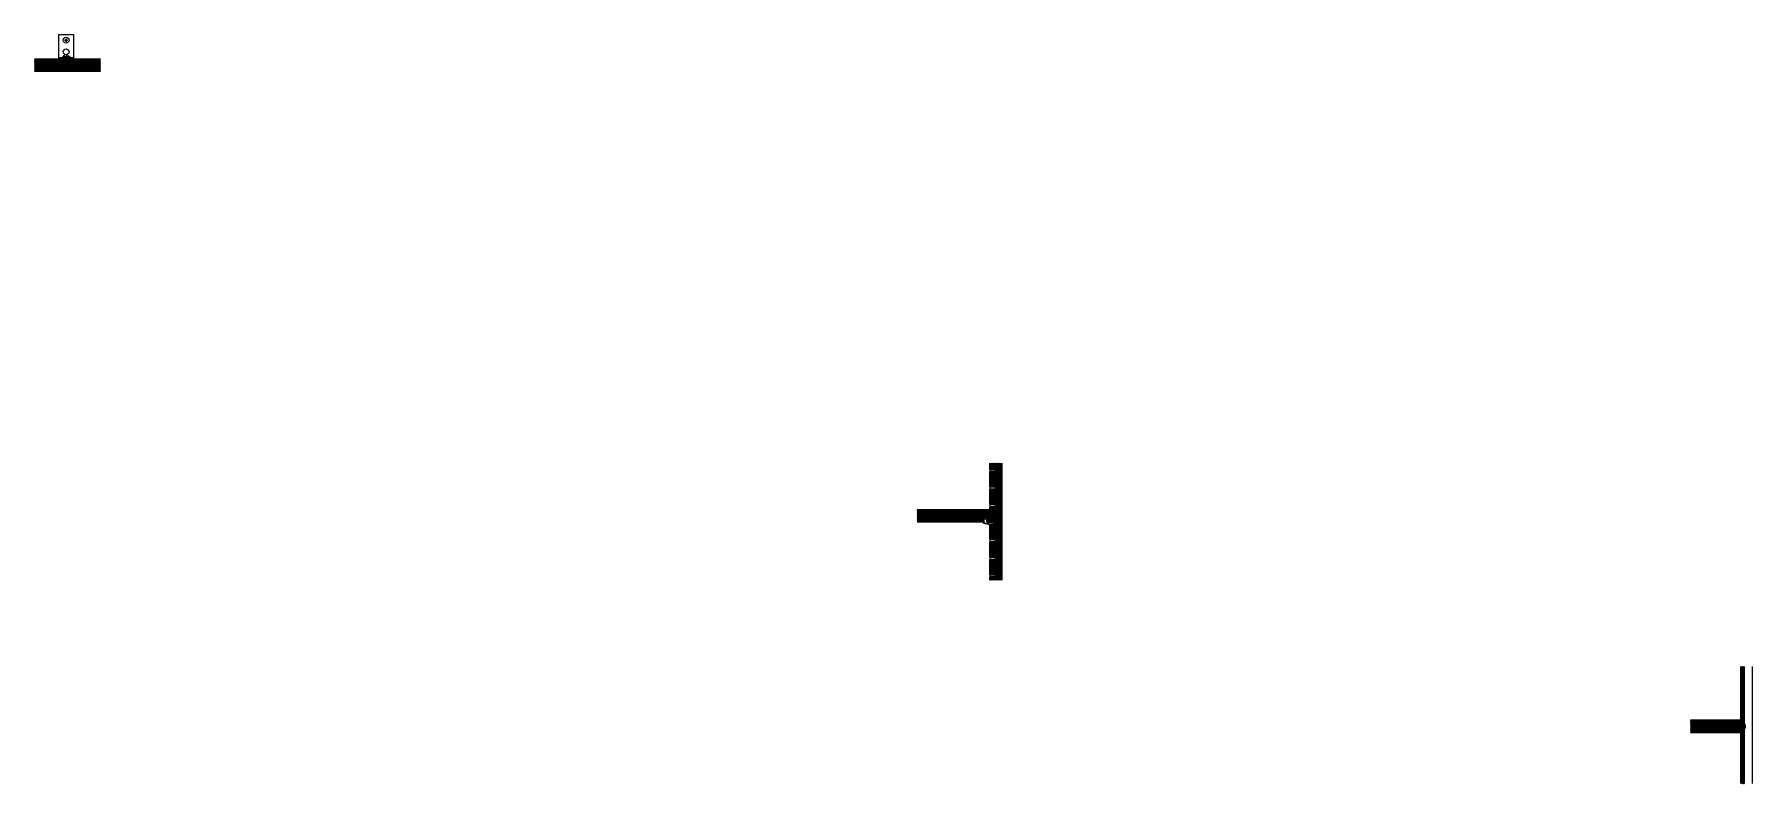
# Model space of a CAD drawing. Header units: inches. Extents: x -463 to 1011, y 264 to 964.
# Drawn here: x -39.7 to 254.2, y 835.9 to 964 of the extents above; entities that cross this region are included whole.
import ezdxf

# ---------------------------------------------------------------- set-up
doc = ezdxf.new("R2010")
doc.units = ezdxf.units.IN
doc.header["$MEASUREMENT"] = 0
doc.layers.add('A-LINE-GRPH', color=7, linetype='Continuous', lineweight=13)
doc.layers.add('A-SECT A-MCUT', color=7, linetype='Continuous', lineweight=35)

msp = doc.modelspace()

# ---------------------------------------------------------------- hatches: boundary and pattern name
at = {"layer": 'A-LINE-GRPH', "transparency": 33554564}
h = msp.add_hatch(dxfattribs=at)
h.set_pattern_fill('ANSI31', color=256)
h.paths.add_polyline_path([(-34.5, 958.96), (-34.5, 959.66), (-34.8, 959.66), (-35.55, 959.66), (-39.73, 959.66), (-39.73, 957.66), (-28.42, 957.66), (-28.42, 959.66), (-33.05, 959.66), (-33.8, 959.66), (-34.1, 959.66), (-34.1, 958.96), (-34.1, 958.66), (-34.5, 958.66)])
at = {"layer": 'A-LINE-GRPH', "transparency": 33554567}
h = msp.add_hatch(dxfattribs=at)
h.set_pattern_fill('ANSI31', color=256)
h.paths.add_polyline_path([(123.7, 882.66), (111.29, 882.66), (111.29, 880.66), (122.7, 880.66), (122.7, 881.16), (123.2, 881.16), (123.2, 880.66), (123.7, 880.66)])
h.paths.add_polyline_path([(125.7, 890.65), (123.7, 890.65), (123.7, 889.66), (124.7, 889.66), (124.7, 889.16), (123.7, 889.16), (123.7, 886.66), (124.7, 886.66), (124.7, 886.16), (123.7, 886.16), (123.7, 883.66), (124.7, 883.66), (124.7, 883.16), (123.7, 883.16), (123.7, 880.66), (124.7, 880.66), (124.7, 880.16), (123.7, 880.16), (123.7, 877.66), (124.7, 877.66), (124.7, 877.16), (123.7, 877.16), (123.7, 874.66), (124.7, 874.66), (124.7, 874.16), (123.7, 874.16), (123.7, 871.66), (124.7, 871.66), (124.7, 871.16), (123.7, 871.16), (123.7, 870.65), (125.7, 870.65)])
at = {"layer": 'A-LINE-GRPH', "transparency": 33554569}
h = msp.add_hatch(dxfattribs=at)
h.set_pattern_fill('ANSI31', color=256)
h.paths.add_polyline_path([(252.74, 855.9), (252.24, 855.9), (252.24, 845.76), (252.74, 845.76)])
h.paths.add_polyline_path([(252.74, 845.56), (252.24, 845.56), (252.24, 835.9), (252.74, 835.9)])
h.paths.add_polyline_path([(252.24, 846.66), (243.54, 846.66), (243.54, 844.66), (252.24, 844.66), (252.24, 845.56), (250.54, 845.56), (250.24, 845.66), (250.54, 845.76), (252.24, 845.76)])
at = {"layer": 'A-SECT A-MCUT', "transparency": 33554564}
h = msp.add_hatch(dxfattribs=at)
h.set_pattern_fill('ANSI31', color=256)
h.paths.add_polyline_path([(-34.1, 959.96), (-33.8, 960.11), (-33.8, 960.26), (-34.05, 960.26), (-34.3, 960.16), (-34.55, 960.26), (-34.8, 960.26), (-34.8, 960.11), (-34.5, 959.96), (-34.5, 958.96), (-34.3, 958.66), (-34.1, 958.96)])
h.paths.add_polyline_path([(-34.8, 959.96), (-35.55, 959.96), (-35.55, 959.66), (-34.8, 959.66)])
h.paths.add_polyline_path([(-34.6, 959.98), (-34.9, 959.98), (-34.9, 959.96), (-34.6, 959.96)])
h.paths.add_polyline_path([(-33.7, 959.98), (-34, 959.98), (-34, 959.96), (-33.7, 959.96)])
h.paths.add_polyline_path([(-33.05, 959.96), (-33.8, 959.96), (-33.8, 959.66), (-33.05, 959.66)])

# ---------------------------------------------------------------- linework, layer by layer
for p, q in [((-35.55, 959.96), (-35.55, 963.96)), ((-35.55, 963.96), (-33.05, 963.96)), ((-34.55, 962.96), (-34.35, 963)), ((-34.55, 962.96), (-34.05, 962.96)), ((-34.55, 962.96), (-34.35, 962.91)), ((-34.35, 963), (-34.3, 963.21)), ((-34.3, 962.71), (-34.35, 962.91)), ((-34.3, 963.21), (-34.3, 962.71)), ((-34.3, 963.21), (-34.26, 963)), ((-34.26, 962.92), (-34.3, 962.71)), ((-34.26, 963), (-34.05, 962.96)), ((-34.26, 962.92), (-34.06, 962.96)), ((-33.05, 963.96), (-33.05, 959.96))]:
    msp.add_line(p, q)
for centre in [(-34.3, 962.96), (-34.3, 960.96)]:
    msp.add_circle(centre, 0.5)
at = {"layer": 'A-LINE-GRPH'}
for p, q in [((-34.6, 959.98), (-34.54, 959.98)), ((-34.6, 959.96), (-34.5, 959.96)), ((-34, 959.96), (-34.1, 959.96)), ((-34, 959.98), (-34.06, 959.98)), ((123.7, 889.66), (123.7, 889.16)), ((123.7, 886.66), (123.7, 886.16)), ((123.7, 883.66), (123.7, 883.16)), ((123.7, 877.66), (123.7, 877.16)), ((123.7, 874.66), (123.7, 874.16)), ((123.7, 871.66), (123.7, 871.16)), ((254.19, 835.9), (254.19, 855.9))]:
    msp.add_line(p, q, dxfattribs=at)
at = {"layer": 'A-SECT A-MCUT'}
for p, q in [((-35.55, 959.66), (-39.73, 959.66)), ((-35.55, 959.96), (-34.6, 959.96)), ((-35.55, 959.96), (-35.55, 959.66)), ((-34.8, 959.66), (-35.55, 959.66)), ((-34.9, 959.96), (-34.9, 959.98)), ((-34.9, 959.98), (-34.6, 959.98)), ((-34.55, 960.26), (-34.8, 960.26)), ((-34.8, 960.26), (-34.8, 960.11)), ((-34.5, 959.96), (-34.8, 960.11)), ((-34.8, 959.66), (-34.8, 959.96)), ((-34.5, 959.66), (-34.8, 959.66)), ((-34.6, 959.98), (-34.6, 959.96)), ((-34.55, 960.26), (-34.3, 960.16)), ((-34.5, 959.96), (-34.5, 958.96)), ((-34.5, 958.96), (-34.3, 958.66)), ((-34.5, 958.66), (-34.5, 958.96)), ((-34.5, 958.66), (-34.1, 958.66)), ((-34.05, 960.26), (-34.3, 960.16)), ((-34.3, 958.66), (-34.1, 958.96)), ((-34.1, 959.96), (-33.8, 960.11)), ((-34.1, 959.96), (-34.1, 958.96)), ((-33.8, 959.66), (-34.1, 959.66)), ((-34.1, 958.66), (-34.1, 958.96)), ((-34.05, 960.26), (-33.8, 960.26)), ((-33.7, 959.98), (-34, 959.98)), ((-34, 959.98), (-34, 959.96)), ((-34, 959.96), (-33.05, 959.96)), ((-33.8, 960.26), (-33.8, 960.11)), ((-33.8, 959.66), (-33.8, 959.96)), ((-33.05, 959.66), (-33.8, 959.66)), ((-33.7, 959.96), (-33.7, 959.98)), ((-33.05, 959.96), (-33.05, 959.66)), ((-28.42, 959.66), (-33.05, 959.66)), ((-28.42, 957.66), (-39.73, 957.66)), ((123.7, 890.65), (123.7, 889.66)), ((125.7, 870.65), (125.7, 890.65)), ((125.7, 890.65), (125.7, 870.65)), ((123.7, 889.66), (124.7, 889.66)), ((123.7, 889.16), (123.7, 886.66)), ((124.7, 889.16), (123.7, 889.16)), ((124.7, 889.66), (124.7, 889.16)), ((123.7, 886.66), (124.7, 886.66)), ((123.7, 886.16), (123.7, 883.66)), ((124.7, 886.16), (123.7, 886.16)), ((124.7, 886.66), (124.7, 886.16)), ((123.7, 882.66), (111.29, 882.66)), ((123.7, 883.66), (124.7, 883.66)), ((123.7, 883.16), (123.7, 880.66)), ((124.7, 883.16), (123.7, 883.16)), ((124.7, 883.66), (124.7, 883.16)), ((122.7, 880.66), (111.29, 880.66)), ((122.7, 880.41), (122.7, 881.16)), ((123.2, 881.16), (122.7, 881.16)), ((123.7, 880.16), (122.7, 880.41)), ((123.2, 881.16), (123.2, 880.66)), ((123.2, 880.66), (123.7, 880.66)), ((124.2, 880.66), (123.7, 880.66)), ((123.7, 880.66), (124.7, 880.66)), ((123.7, 880.16), (123.7, 877.66)), ((123.7, 880.16), (124.2, 880.16)), ((124.7, 880.16), (123.7, 880.16)), ((124.7, 880.66), (124.7, 880.16)), ((123.7, 877.66), (124.7, 877.66)), ((123.7, 877.16), (123.7, 874.66)), ((124.7, 877.16), (123.7, 877.16)), ((124.7, 877.66), (124.7, 877.16)), ((123.7, 874.66), (124.7, 874.66)), ((123.7, 874.16), (123.7, 871.66)), ((124.7, 874.16), (123.7, 874.16)), ((124.7, 874.66), (124.7, 874.16)), ((123.7, 871.66), (124.7, 871.66)), ((123.7, 871.16), (123.7, 870.65)), ((124.7, 871.16), (123.7, 871.16)), ((124.7, 871.66), (124.7, 871.16)), ((252.24, 846.66), (252.24, 855.9)), ((252.74, 845.96), (252.74, 855.9)), ((252.24, 846.66), (243.54, 846.66)), ((252.24, 845.76), (252.24, 846.66)), ((252.24, 844.66), (243.54, 844.66)), ((250.54, 845.76), (250.24, 845.66)), ((250.24, 845.66), (250.54, 845.56)), ((252.74, 845.76), (250.54, 845.76)), ((252.74, 845.56), (250.54, 845.56)), ((252.24, 844.66), (252.24, 845.56)), ((252.24, 835.9), (252.24, 844.66)), ((252.94, 845.96), (252.74, 845.96)), ((252.74, 845.96), (252.74, 845.76)), ((252.74, 845.36), (252.74, 845.56)), ((252.74, 835.9), (252.74, 845.36)), ((252.74, 845.36), (252.94, 845.36)), ((252.94, 845.36), (252.94, 845.96))]:
    msp.add_line(p, q, dxfattribs=at)
msp.add_arc((124.2, 880.41), 0.25, 270, 90, dxfattribs=at)

doc.saveas('drawing.dxf')
